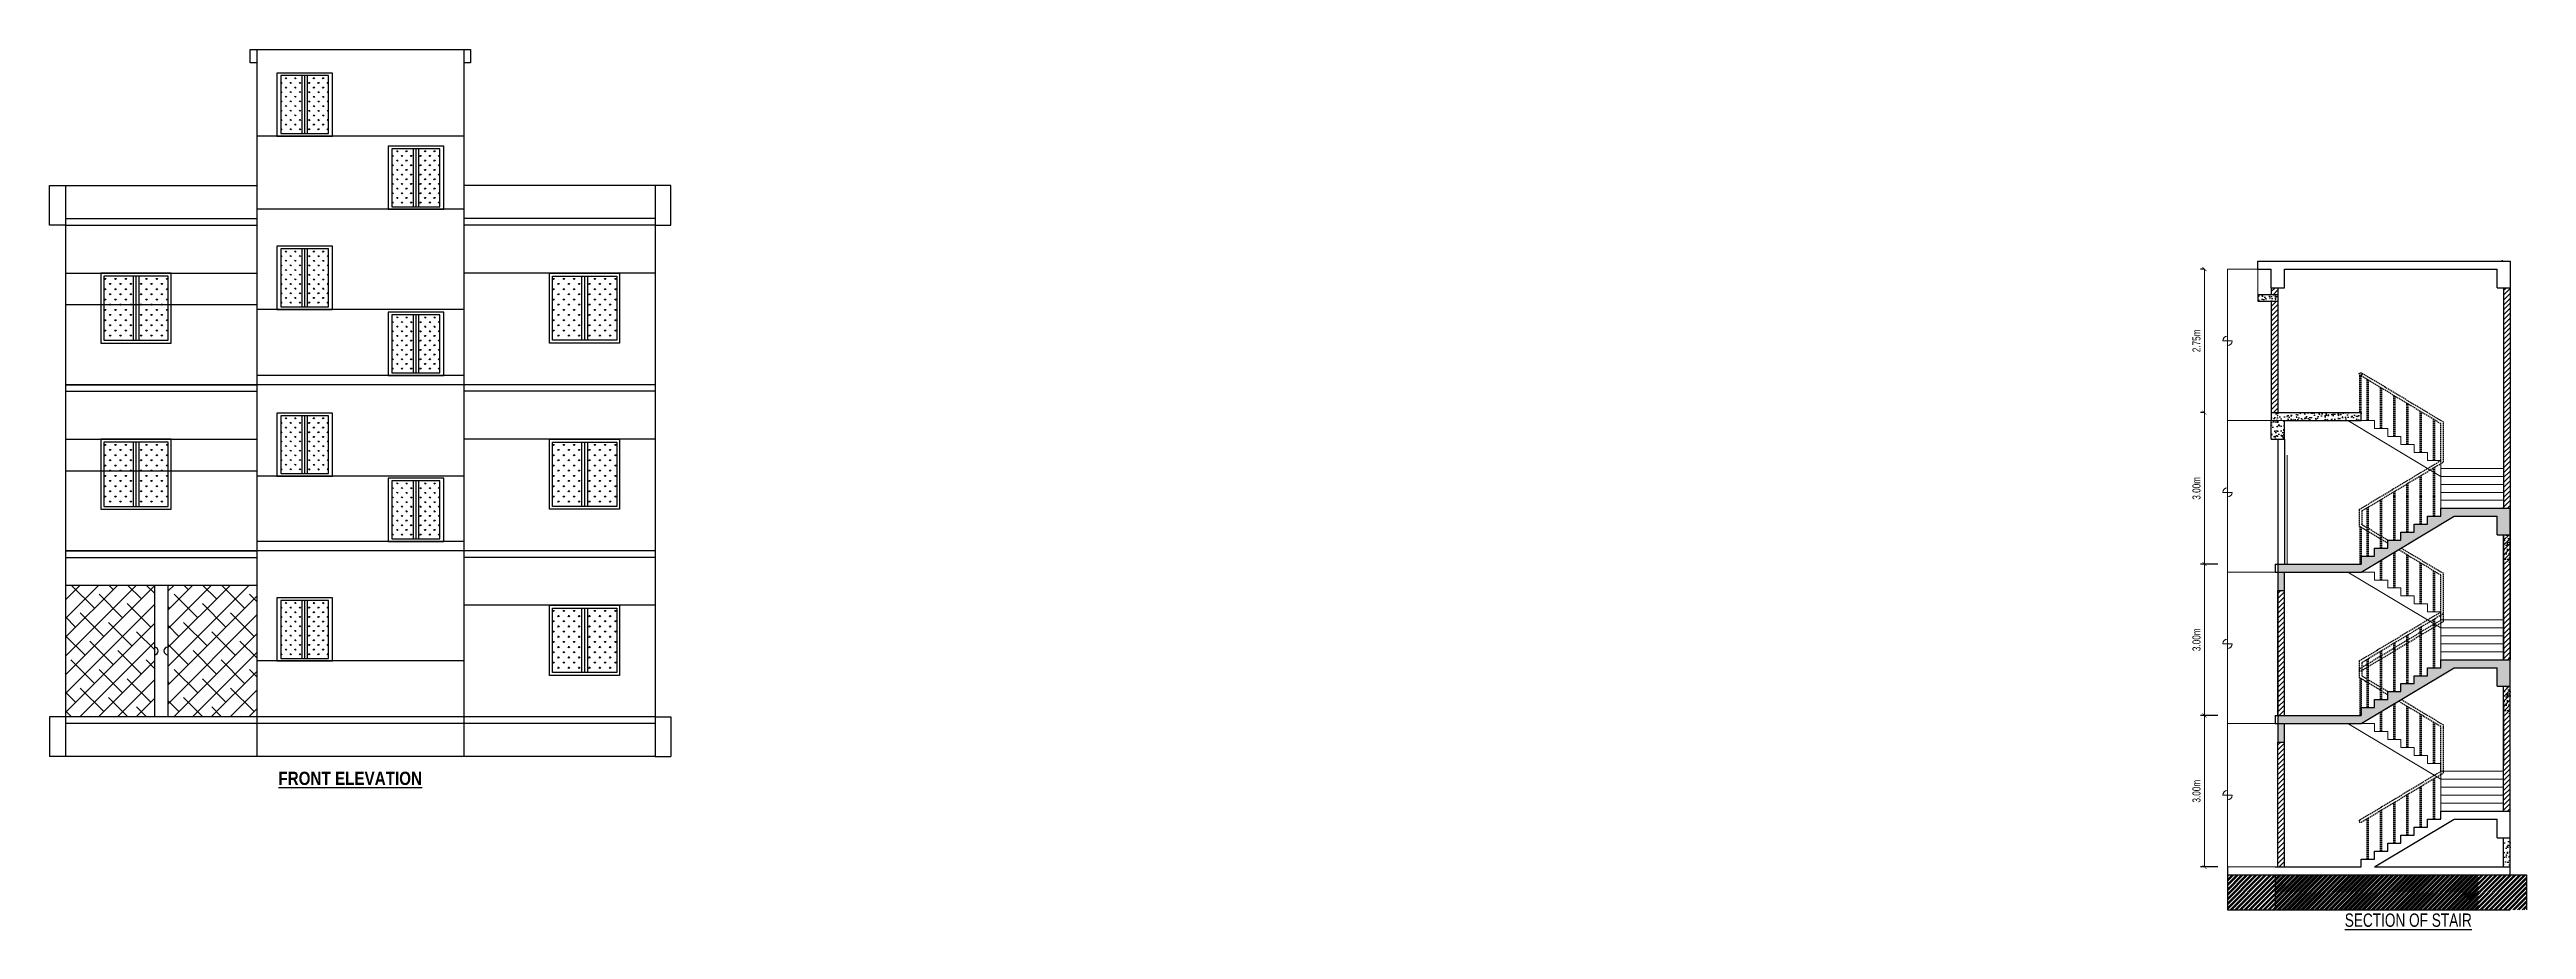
# Model space of a CAD drawing. Header units: inches. Extents: x -4010 to 92088, y -38563 to -1318.
# Drawn here: x 43064 to 44930, y -31277 to -30614 of the extents above; entities that cross this region are included whole.
import ezdxf

# ---------------------------------------------------------------- set-up
doc = ezdxf.new("R2010")
doc.units = ezdxf.units.IN
doc.header["$MEASUREMENT"] = 0
doc.header["$PDMODE"] = 99
doc.linetypes.add('ACAD_ISO04W100', pattern=[30.5, 24, -3, 0.5, -3])
doc.linetypes.add('DASHED2', pattern=[0.375, 0.25, -0.125])
for name, color, linetype, lineweight in [('DIM', 7, 'Continuous', 15), ('GRID', 8, 'ACAD_ISO04W100', 15), ('RAIL', 200, 'Continuous', 13), ('RAILING', 2, 'Continuous', 13), ('win', 96, 'Continuous', 15)]:
    doc.layers.add(name, color=color, linetype=linetype, lineweight=lineweight)
for name, color, linetype in [('Hatch', 3, 'Continuous'), ('Rod', 1, 'Continuous'), ('Stair', 190, 'DASHED2'), ('TEX', 7, 'Continuous'), ('wall', 3, 'Continuous')]:
    doc.layers.add(name, color=color, linetype=linetype)
doc.styles.add('STYLE20', font='swisscl.ttf')
doc.styles.add('SW', font='swisscl.ttf')
doc.dimstyles.new('W-DIM', dxfattribs={"dimtxt": 6, "dimasz": 3, "dimexe": 3, "dimexo": 3, "dimgap": 3, "dimtad": 1, "dimdec": 1, "dimzin": 3, "dimdsep": 46, "dimlunit": 4, "dimtxsty": 'STYLE20', "dimblk": 'ARCHTICK', "dimcen": 6, "dimclrd": 8, "dimclre": 256, "dimclrt": 8, "dimadec": 0, "dimazin": 0, "dimtfac": 0.75, "dimtdec": 1, "dimtix": 1, "dimtmove": 1, "dimatfit": 3, "dimfxl": 10, "dimfxlon": 1, "dimtvp": 1, "dimfrac": 2, "dimtolj": 1, "dimtzin": 3, "dimlwd": -1, "dimarcsym": 0})
pattern_1 = [(90, (43358.0012, -32301.9), (-3.500179, 3.500179), [0.928125, -6.072232]), (45, (43358.001, -32301.9), (-3.500179, 3.500179), [0.928125, -4.021875]), (135, (43358.001, -32301.9), (-3.500179, -3.500179), [0.928125, -4.021875])]
pattern_2 = [(90, (43441.8124, -32211.9), (-3.500179, 3.500179), [0.928125, -6.072232]), (45, (43441.8124, -32211.9), (-3.500179, 3.500179), [0.928125, -4.021875]), (135, (43441.8124, -32211.9), (-3.500179, -3.500179), [0.928125, -4.021875])]
pattern_3 = [(90, (43354.4447, -32449.0694), (3.889087, 3.889087), [1.03125, -6.746925]), (135, (43354.4447, -32449.0694), (3.889087, 3.889087), [1.03125, -4.46875]), (45, (43354.4447, -32449.0694), (3.889087, -3.889087), [1.03125, -4.46875])]
pattern_4 = [(90, (43441.8124, -32086.9), (-3.500179, 3.500179), [0.928125, -6.072232]), (45, (43441.8124, -32086.9), (-3.500179, 3.500179), [0.928125, -4.021875]), (135, (43441.8124, -32086.9), (-3.500179, -3.500179), [0.928125, -4.021875])]
pattern_5 = [(90, (43354.4447, -32324.0694), (3.889087, 3.889087), [1.03125, -6.746925]), (135, (43354.4447, -32324.0694), (3.889087, 3.889087), [1.03125, -4.46875]), (45, (43354.4447, -32324.0694), (3.889087, -3.889087), [1.03125, -4.46875])]
pattern_6 = [(90, (43242.3103, -32324.0694), (-3.889087, 3.889087), [1.03125, -6.746925]), (45, (43242.3103, -32324.0694), (-3.889087, 3.889087), [1.03125, -4.46875]), (135, (43242.3103, -32324.0694), (-3.889087, -3.889087), [1.03125, -4.46875])]
pattern_7 = [(90, (43441.8124, -31961.9), (-3.500179, 3.500179), [0.928125, -6.072232]), (45, (43441.8124, -31961.9), (-3.500179, 3.500179), [0.928125, -4.021875]), (135, (43441.8124, -31961.9), (-3.500179, -3.500179), [0.928125, -4.021875])]
pattern_8 = [(90, (43354.4447, -32199.0694), (3.889087, 3.889087), [1.03125, -6.746925]), (135, (43354.4447, -32199.0694), (3.889087, 3.889087), [1.03125, -4.46875]), (45, (43354.4447, -32199.0694), (3.889087, -3.889087), [1.03125, -4.46875])]
pattern_9 = [(90, (43242.3103, -32199.0694), (-3.889087, 3.889087), [1.03125, -6.746925]), (45, (43242.3103, -32199.0694), (-3.889087, 3.889087), [1.03125, -4.46875]), (135, (43242.3103, -32199.0694), (-3.889087, -3.889087), [1.03125, -4.46875])]
pattern_10 = [(90, (43358.0012, -32162.7883), (-3.500179, 3.500179), [0.928125, -6.072232]), (45, (43358.001, -32162.7883), (-3.500179, 3.500179), [0.928125, -4.021875]), (135, (43358.001, -32162.7883), (-3.500179, -3.500179), [0.928125, -4.021875])]
pattern_11 = [(90, (43358.0012, -32037.2867), (-3.500179, 3.500179), [0.928125, -6.072232]), (45, (43358.001, -32037.2867), (-3.500179, 3.500179), [0.928125, -4.021875]), (135, (43358.001, -32037.2867), (-3.500179, -3.500179), [0.928125, -4.021875])]
pattern_12 = [(90, (43358.0012, -31906.829), (-3.500179, 3.500179), [0.928125, -6.072232]), (45, (43358.001, -31906.829), (-3.500179, 3.500179), [0.928125, -4.021875]), (135, (43358.001, -31906.829), (-3.500179, -3.500179), [0.928125, -4.021875])]
pattern_13 = [(45, (-106283.6007, 50760.2236), (-1.8561553, 1.8561553), [])]
pattern_14 = [(50, (-106283.601, 50760.2236), (7.17260183, -0.62752135), [0.75, -8.25]), (355, (-106283.601, 50760.2236), (-1.38751334, 7.52192134), [0.6, -6.6]), (100.4514, (-106283.003, 50760.171), (5.78509382, 6.89439542), [0.6374019, -7.01142112]), (46.1842, (-106283.601, 50762.224), (10.6724105, -1.65519014), [1.125, -12.375]), (96.6356, (-106282.711, 50762.086), (9.34662706, 9.7411787), [0.9561029, -10.51713]), (351.1842, (-106283.601, 50762.224), (9.34661945, 9.741186), [0.9, -9.9]), (21, (-106282.601, 50761.7236), (5.96907052, -4.0261889), [0.75, -8.25]), (326, (-106282.601, 50761.7236), (2.43315332, 7.25150045), [0.6, -6.6]), (71.4514, (-106282.103, 50761.388), (8.40222629, 3.22530497), [0.6374019, -7.01142112]), (37.5, (-106283.6007, 50760.2236), (0.121598553, 3.32893854), [0, -6.52, 0, -6.7, 0, -6.625]), (7.5, (-106283.6007, 50760.2236), (2.630695374, 3.94411712), [0, -3.82, 0, -6.37, 0, -2.525]), (327.5, (-106285.8307, 50760.2236), (5.33822436, -0.225548717), [0, -2.5, 0, -7.8, 0, -10.35]), (317.5, (-106286.8307, 50760.2236), (5.83186169, 1.00104982), [0, -3.25, 0, -5.18, 0, -7.35])]
pattern_15 = [(45, (-106283.6007, 50646.2236), (-1.8561553, 1.8561553), [])]
pattern_16 = [(50, (-106283.601, 50646.2236), (7.17260183, -0.62752135), [0.75, -8.25]), (355, (-106283.601, 50646.2236), (-1.38751334, 7.52192134), [0.6, -6.6]), (100.4514, (-106283.003, 50646.171), (5.78509382, 6.89439542), [0.6374019, -7.01142112]), (46.1842, (-106283.601, 50648.224), (10.6724105, -1.65519014), [1.125, -12.375]), (96.6356, (-106282.711, 50648.086), (9.34662706, 9.7411787), [0.9561029, -10.51713]), (351.1842, (-106283.601, 50648.224), (9.34661945, 9.741186), [0.9, -9.9]), (21, (-106282.601, 50647.7236), (5.96907052, -4.0261889), [0.75, -8.25]), (326, (-106282.601, 50647.7236), (2.43315332, 7.25150045), [0.6, -6.6]), (71.4514, (-106282.103, 50647.388), (8.40222629, 3.22530497), [0.6374019, -7.01142112]), (37.5, (-106283.6007, 50646.2236), (0.121598553, 3.32893854), [0, -6.52, 0, -6.7, 0, -6.625]), (7.5, (-106283.6007, 50646.2236), (2.630695374, 3.94411712), [0, -3.82, 0, -6.37, 0, -2.525]), (327.5, (-106285.8307, 50646.2236), (5.33822436, -0.225548717), [0, -2.5, 0, -7.8, 0, -10.35]), (317.5, (-106286.8307, 50646.2236), (5.83186169, 1.00104982), [0, -3.25, 0, -5.18, 0, -7.35])]

msp = doc.modelspace()

# ---------------------------------------------------------------- texts
at = {"layer": 'TEX', "char_height": 10, "style": 'SW'}
for s, insert, width, attachment_point in [('{\\fArial Narrow|b1|i0|c0|p34;\\LFRONT ELEVATION}', (43290.787, -31162.971), 264.64327, 5), ('{\\LSECTION OF STAIR }', (44792.862, -31269.719), 321.17184, 4)]:
    msp.add_mtext(s, dxfattribs=dict(at, insert=insert, width=width, attachment_point=attachment_point))

# ---------------------------------------------------------------- blocks, each defined once
blk = doc.blocks.new('_ArchTick')
at = {"layer": 'GRID', "color": 0, "const_width": 0.15}
blk.add_lwpolyline([(-0.5, -0.5), (0.5, 0.5)], dxfattribs=at)
blk = doc.blocks.new('*D1147')
at = {"layer": 'Defpoints', "color": 0, "ltscale": 4}
for p in [(44704.3, -31001.6), (44687.2, -31115.6), (44704.3, -31115.6)]:
    blk.add_point(p, dxfattribs=at)
at = {"layer": 'DIM', "lineweight": -2, "ltscale": 4}
for p, q in [((44697.2, -31001.6), (44684.2, -31001.6)), ((44697.2, -31115.6), (44684.2, -31115.6))]:
    blk.add_line(p, q, dxfattribs=at)
at = {"layer": 'DIM', "color": 8, "ltscale": 4}
blk.add_line((44687.2, -31001.6), (44687.2, -31115.6), dxfattribs=at)
at = {"layer": 'DIM', "color": 8, "ltscale": 4, "xscale": 3, "yscale": 3, "zscale": 3}
for p, rotation in [((44687.2, -31001.6), 90), ((44687.2, -31115.6), 270)]:
    blk.add_blockref('_ArchTick', p, dxfattribs=dict(at, rotation=rotation))
at = {"layer": 'DIM', "color": 8, "ltscale": 4, "insert": (44681.2, -31058.6), "char_height": 6, "attachment_point": 5, "rotation": 90, "style": 'STYLE20'}
blk.add_mtext('\\A1;3.00m', dxfattribs=at)
blk = doc.blocks.new('*D1148')
at = {"layer": 'Defpoints', "color": 0, "ltscale": 4}
for p in [(44704.3, -31001.6), (44687.2, -31115.6), (44704.3, -31115.6)]:
    blk.add_point(p, dxfattribs=at)
at = {"layer": 'DIM', "lineweight": -2, "ltscale": 4}
for p, q in [((44697.2, -31001.6), (44684.2, -31001.6)), ((44697.2, -31115.6), (44684.2, -31115.6))]:
    blk.add_line(p, q, dxfattribs=at)
at = {"layer": 'DIM', "color": 8, "ltscale": 4}
blk.add_line((44687.2, -31001.6), (44687.2, -31115.6), dxfattribs=at)
at = {"layer": 'DIM', "color": 8, "ltscale": 4, "xscale": 3, "yscale": 3, "zscale": 3}
for p, rotation in [((44687.2, -31001.6), 90), ((44687.2, -31115.6), 270)]:
    blk.add_blockref('_ArchTick', p, dxfattribs=dict(at, rotation=rotation))
at = {"layer": 'DIM', "color": 8, "ltscale": 4, "insert": (44681.2, -31058.6), "char_height": 6, "attachment_point": 5, "rotation": 90, "style": 'STYLE20'}
blk.add_mtext('\\A1;3.00m', dxfattribs=at)
blk = doc.blocks.new('*D1149')
at = {"layer": 'Defpoints', "color": 0, "ltscale": 4}
for p in [(44689.3, -30779.6), (44687.2, -30887.6), (44689.3, -30887.6)]:
    blk.add_point(p, dxfattribs=at)
at = {"layer": 'DIM', "lineweight": -2, "ltscale": 4}
for p, q in [((44687.2, -30779.6), (44684.2, -30779.6)), ((44687.2, -30887.6), (44684.2, -30887.6))]:
    blk.add_line(p, q, dxfattribs=at)
at = {"layer": 'DIM', "color": 8, "ltscale": 4}
blk.add_line((44687.2, -30779.6), (44687.2, -30887.6), dxfattribs=at)
at = {"layer": 'DIM', "color": 8, "ltscale": 4, "xscale": 3, "yscale": 3, "zscale": 3}
for p, rotation in [((44687.2, -30779.6), 90), ((44687.2, -30887.6), 270)]:
    blk.add_blockref('_ArchTick', p, dxfattribs=dict(at, rotation=rotation))
at = {"layer": 'DIM', "color": 8, "ltscale": 4, "insert": (44681.2, -30833.6), "char_height": 6, "attachment_point": 5, "rotation": 90, "style": 'STYLE20'}
blk.add_mtext('\\A1;2.75m', dxfattribs=at)
blk = doc.blocks.new('*D1150')
at = {"layer": 'Defpoints', "color": 0, "ltscale": 4}
for p in [(44689.3, -30887.6), (44687.2, -31001.6), (44704.3, -31001.6)]:
    blk.add_point(p, dxfattribs=at)
at = {"layer": 'DIM', "lineweight": -2, "ltscale": 4}
for p, q in [((44687.2, -30887.6), (44684.2, -30887.6)), ((44697.2, -31001.6), (44684.2, -31001.6))]:
    blk.add_line(p, q, dxfattribs=at)
at = {"layer": 'DIM', "color": 8, "ltscale": 4}
blk.add_line((44687.2, -30887.6), (44687.2, -31001.6), dxfattribs=at)
at = {"layer": 'DIM', "color": 8, "ltscale": 4, "xscale": 3, "yscale": 3, "zscale": 3}
for p, rotation in [((44687.2, -30887.6), 90), ((44687.2, -31001.6), 270)]:
    blk.add_blockref('_ArchTick', p, dxfattribs=dict(at, rotation=rotation))
at = {"layer": 'DIM', "color": 8, "ltscale": 4, "insert": (44681.2, -30944.6), "char_height": 6, "attachment_point": 5, "rotation": 90, "style": 'STYLE20'}
blk.add_mtext('\\A1;3.00m', dxfattribs=at)
blk = doc.blocks.new('*D1151')
at = {"layer": 'Defpoints', "color": 0, "ltscale": 4}
for p in [(44689.3, -31115.6), (44687.2, -31229.6), (44704.3, -31229.6)]:
    blk.add_point(p, dxfattribs=at)
at = {"layer": 'DIM', "lineweight": -2, "ltscale": 4}
for p, q in [((44687.2, -31115.6), (44684.2, -31115.6)), ((44697.2, -31229.6), (44684.2, -31229.6))]:
    blk.add_line(p, q, dxfattribs=at)
at = {"layer": 'DIM', "color": 8, "ltscale": 4}
blk.add_line((44687.2, -31115.6), (44687.2, -31229.6), dxfattribs=at)
at = {"layer": 'DIM', "color": 8, "ltscale": 4, "xscale": 3, "yscale": 3, "zscale": 3}
for p, rotation in [((44687.2, -31115.6), 90), ((44687.2, -31229.6), 270)]:
    blk.add_blockref('_ArchTick', p, dxfattribs=dict(at, rotation=rotation))
at = {"layer": 'DIM', "color": 8, "ltscale": 4, "insert": (44681.2, -31172.6), "char_height": 6, "attachment_point": 5, "rotation": 90, "style": 'STYLE20'}
blk.add_mtext('\\A1;3.00m', dxfattribs=at)

# ---------------------------------------------------------------- dimensions: what is measured, and where the dimension line sits
at = {"layer": 'DIM', "ltscale": 4}
for base, p1, p2, text, picture, middle in [((44687.248, -30887.63), (44689.267, -30779.63), (44689.267, -30887.63), '2.75m', '*D1149', (44681.175, -30833.63)), ((44687.248, -31001.63), (44689.267, -30887.63), (44704.267, -31001.63), '3.00m', '*D1150', (44681.171, -30944.63)), ((44687.248, -31115.63), (44704.267, -31001.63), (44704.267, -31115.63), '3.00m', '*D1147', (44681.171, -31058.63)), ((44687.248, -31115.63), (44704.267, -31001.63), (44704.267, -31115.63), '3.00m', '*D1148', (44681.171, -31058.63)), ((44687.248, -31229.63), (44689.267, -31115.63), (44704.267, -31229.63), '3.00m', '*D1151', (44681.171, -31172.63))]:
    dim = msp.add_linear_dim(base=base, p1=p1, p2=p2, angle=90, text=text, dimstyle='W-DIM', dxfattribs=at)
    dim.commit()
    dim.dimension.update_dxf_attribs({"geometry": picture, "text_midpoint": middle})

# ---------------------------------------------------------------- hatches: boundary and pattern name
at = {"layer": 'Hatch', "ltscale": 4}
h = msp.add_hatch(dxfattribs=at)
h.set_pattern_fill('ANSI31', color=256, scale=21, style=0)
h.set_pattern_definition([(45, (-106283.6007, 50532.2236), (-1.8561553, 1.8561553), [])])
h.paths.add_polyline_path([(44742.502, -30803.63), (44737.502, -30803.63), (44737.502, -30887.63), (44742.502, -30887.63)])
h.paths.add_polyline_path([(44742.502, -30793.63), (44737.502, -30793.63), (44737.502, -30798.63), (44742.502, -30798.63)])
h = msp.add_hatch(dxfattribs=at)
h.set_pattern_fill('ANSI31', color=256, scale=21, style=0)
h.set_pattern_definition([(45, (-106283.6007, 50874.2236), (-1.8561553, 1.8561553), [])])
h.paths.add_polyline_path([(44917.502, -30793.63), (44912.502, -30793.63), (44912.502, -30881.63), (44912.502, -30923.63), (44912.502, -30959.63), (44917.502, -30959.63)])
h = msp.add_hatch(dxfattribs=at)
h.set_pattern_fill('AR-CONC', color=256, style=0)
h.set_pattern_definition([(50, (-106283.601, 50532.2236), (7.17260183, -0.62752135), [0.75, -8.25]), (355, (-106283.601, 50532.2236), (-1.38751334, 7.52192134), [0.6, -6.6]), (100.4514, (-106283.003, 50532.171), (5.78509382, 6.89439542), [0.6374019, -7.01142112]), (46.1842, (-106283.601, 50534.224), (10.6724105, -1.65519014), [1.125, -12.375]), (96.6356, (-106282.711, 50534.086), (9.34662706, 9.7411787), [0.9561029, -10.51713]), (351.1842, (-106283.601, 50534.224), (9.34661945, 9.741186), [0.9, -9.9]), (21, (-106282.601, 50533.7236), (5.96907052, -4.0261889), [0.75, -8.25]), (326, (-106282.601, 50533.7236), (2.43315332, 7.25150045), [0.6, -6.6]), (71.4514, (-106282.103, 50533.388), (8.40222629, 3.22530497), [0.6374019, -7.01142112]), (37.5, (-106283.6007, 50532.2236), (0.121598553, 3.32893854), [0, -6.52, 0, -6.7, 0, -6.625]), (7.5, (-106283.6007, 50532.2236), (2.630695374, 3.94411712), [0, -3.82, 0, -6.37, 0, -2.525]), (327.5, (-106285.8307, 50532.2236), (5.33822436, -0.225548717), [0, -2.5, 0, -7.8, 0, -10.35]), (317.5, (-106286.8307, 50532.2236), (5.83186169, 1.00104982), [0, -3.25, 0, -5.18, 0, -7.35])])
h.paths.add_polyline_path([(44742.502, -30798.63), (44727.502, -30798.63), (44727.502, -30803.63), (44742.502, -30803.63)])
h = msp.add_hatch(dxfattribs=at)
h.set_pattern_fill('AR-CONC', color=256, style=0)
h.set_pattern_definition([(50, (-106283.601, 50874.2236), (7.17260183, -0.62752135), [0.75, -8.25]), (355, (-106283.601, 50874.2236), (-1.38751334, 7.52192134), [0.6, -6.6]), (100.4514, (-106283.003, 50874.171), (5.78509382, 6.89439542), [0.6374019, -7.01142112]), (46.1842, (-106283.601, 50876.224), (10.6724105, -1.65519014), [1.125, -12.375]), (96.6356, (-106282.711, 50876.086), (9.34662706, 9.7411787), [0.9561029, -10.51713]), (351.1842, (-106283.601, 50876.224), (9.34661945, 9.741186), [0.9, -9.9]), (21, (-106282.601, 50875.7236), (5.96907052, -4.0261889), [0.75, -8.25]), (326, (-106282.601, 50875.7236), (2.43315332, 7.25150045), [0.6, -6.6]), (71.4514, (-106282.103, 50875.388), (8.40222629, 3.22530497), [0.6374019, -7.01142112]), (37.5, (-106283.6007, 50874.2236), (0.121598553, 3.32893854), [0, -6.52, 0, -6.7, 0, -6.625]), (7.5, (-106283.6007, 50874.2236), (2.630695374, 3.94411712), [0, -3.82, 0, -6.37, 0, -2.525]), (327.5, (-106285.8307, 50874.2236), (5.33822436, -0.225548717), [0, -2.5, 0, -7.8, 0, -10.35]), (317.5, (-106286.8307, 50874.2236), (5.83186169, 1.00104982), [0, -3.25, 0, -5.18, 0, -7.35])])
h.paths.add_polyline_path([(44737.502, -30887.63), (44737.502, -30907.63), (44747.502, -30907.63), (44747.502, -30893.63), (44805.182, -30893.63), (44805.182, -30887.63)])
h = msp.add_hatch(dxfattribs=at)
h.set_pattern_fill('AR-CONC', color=256, style=0)
h.set_pattern_definition(pattern_14)
h.paths.add_polyline_path([(44742.502, -31001.63), (44742.502, -31021.63), (44747.502, -31021.63), (44747.502, -31007.63), (44805.182, -31007.63), (44875.182, -30965.63), (44907.502, -30965.63), (44907.502, -30979.63), (44917.502, -30979.63), (44917.502, -30959.63), (44865.182, -30959.63), (44865.182, -30965.63), (44855.182, -30965.63), (44855.182, -30971.63), (44845.182, -30971.63), (44845.182, -30977.63), (44835.182, -30977.63), (44835.182, -30983.63), (44825.182, -30983.63), (44825.182, -30989.63), (44815.182, -30989.63), (44815.182, -30995.63), (44805.182, -30995.63), (44805.182, -31001.63)])
h = msp.add_hatch(dxfattribs=at)
h.set_pattern_fill('AR-CONC', color=256, style=0)
h.set_pattern_definition([(50, (-106283.601, 50760.2236), (7.17260183, -0.62752135), [0.75, -8.25]), (355, (-106283.601, 50760.2236), (-1.38751334, 7.52192134), [0.6, -6.6]), (100.4514, (-106283.003, 50760.171), (5.78509382, 6.89439542), [0.6374019, -7.01142112]), (46.1842, (-106283.601, 50762.224), (10.6724105, -1.65519014), [1.125, -12.375]), (96.6356, (-106282.711, 50762.086), (9.34662706, 9.7411787), [0.9561029, -10.51713]), (351.1842, (-106283.601, 50762.224), (9.34661945, 9.741186), [0.9, -9.9]), (21, (-106282.601, 50761.7236), (5.96907052, -4.0261889), [0.75, -8.25]), (326, (-106282.601, 50761.7236), (2.43315332, 7.25150045), [0.6, -6.6]), (71.4514, (-106282.103, 50761.388), (8.40222629, 3.22530497), [0.6374019, -7.01142112]), (37.5, (-106283.6007, 50760.2236), (0.121598553, 3.32893854), [0, -6.52, 0, -6.7, 0, -6.625]), (7.5, (-106283.6007, 50760.2236), (2.630695374, 3.94411712), [0, -3.82, 0, -6.37, 0, -2.525]), (327.5, (-106285.8307, 50760.2236), (5.33822436, -0.225548717), [0, -2.5, 0, -7.8, 0, -10.35]), (317.5, (-106286.8307, 50760.2236), (5.83186169, 1.00104982), [0, -3.25, 0, -5.18, 0, -7.35])])
h.paths.add_polyline_path([(44742.502, -31001.63), (44742.502, -31021.63), (44747.502, -31021.63), (44747.502, -31007.63), (44805.182, -31007.63), (44875.182, -30965.63), (44907.502, -30965.63), (44907.502, -30979.63), (44917.502, -30979.63), (44917.502, -30959.63), (44865.182, -30959.63), (44865.182, -30965.63), (44855.182, -30965.63), (44855.182, -30971.63), (44845.182, -30971.63), (44845.182, -30977.63), (44835.182, -30977.63), (44835.182, -30983.63), (44825.182, -30983.63), (44825.182, -30989.63), (44815.182, -30989.63), (44815.182, -30995.63), (44805.182, -30995.63), (44805.182, -31001.63)])
h = msp.add_hatch(dxfattribs=at)
h.set_pattern_fill('AR-CONC', color=256, style=0)
h.set_pattern_definition([(50, (-106283.601, 50874.2236), (7.17260183, -0.62752135), [0.75, -8.25]), (355, (-106283.601, 50874.2236), (-1.38751334, 7.52192134), [0.6, -6.6]), (100.4514, (-106283.003, 50874.171), (5.78509382, 6.89439542), [0.6374019, -7.01142112]), (46.1842, (-106283.601, 50876.224), (10.6724105, -1.65519014), [1.125, -12.375]), (96.6356, (-106282.711, 50876.086), (9.34662706, 9.7411787), [0.9561029, -10.51713]), (351.1842, (-106283.601, 50876.224), (9.34661945, 9.741186), [0.9, -9.9]), (21, (-106282.601, 50875.7236), (5.96907052, -4.0261889), [0.75, -8.25]), (326, (-106282.601, 50875.7236), (2.43315332, 7.25150045), [0.6, -6.6]), (71.4514, (-106282.103, 50875.388), (8.40222629, 3.22530497), [0.6374019, -7.01142112]), (37.5, (-106283.6007, 50874.2236), (0.121598553, 3.32893854), [0, -6.52, 0, -6.7, 0, -6.625]), (7.5, (-106283.6007, 50874.2236), (2.630695374, 3.94411712), [0, -3.82, 0, -6.37, 0, -2.525]), (327.5, (-106285.8307, 50874.2236), (5.33822436, -0.225548717), [0, -2.5, 0, -7.8, 0, -10.35]), (317.5, (-106286.8307, 50874.2236), (5.83186169, 1.00104982), [0, -3.25, 0, -5.18, 0, -7.35])])
h.paths.add_polyline_path([(44917.502, -30979.63), (44912.502, -30979.63), (44912.502, -31001.63), (44917.502, -31001.63)])
h = msp.add_hatch(dxfattribs=at)
h.set_pattern_fill('ANSI31', color=256, scale=21, style=0)
h.set_pattern_definition(pattern_13)
h.paths.add_polyline_path([(44917.502, -30979.63), (44912.502, -30979.63), (44912.502, -30995.63), (44912.502, -31037.63), (44912.502, -31073.63), (44917.502, -31073.63)])
h = msp.add_hatch(dxfattribs=at)
h.set_pattern_fill('ANSI31', color=256, scale=21, style=0)
h.set_pattern_definition(pattern_13)
h.paths.add_polyline_path([(44917.502, -30979.63), (44912.502, -30979.63), (44912.502, -30995.63), (44912.502, -31037.63), (44912.502, -31073.63), (44917.502, -31073.63)])
h = msp.add_hatch(dxfattribs=at)
h.set_pattern_fill('ANSI31', color=256, scale=21, style=0)
h.set_pattern_definition(pattern_13)
h.paths.add_polyline_path([(44747.502, -31021.63), (44742.502, -31021.63), (44742.502, -31115.63), (44747.502, -31115.63)])
h = msp.add_hatch(dxfattribs=at)
h.set_pattern_fill('AR-CONC', color=256, style=0)
h.set_pattern_definition(pattern_16)
h.paths.add_polyline_path([(44742.502, -31115.63), (44742.502, -31135.63), (44747.502, -31135.63), (44747.502, -31121.63), (44805.182, -31121.63), (44875.182, -31079.63), (44907.502, -31079.63), (44907.502, -31093.63), (44917.502, -31093.63), (44917.502, -31073.63), (44865.182, -31073.63), (44865.182, -31079.63), (44855.182, -31079.63), (44855.182, -31085.63), (44845.182, -31085.63), (44845.182, -31091.63), (44835.182, -31091.63), (44835.182, -31097.63), (44825.182, -31097.63), (44825.182, -31103.63), (44815.182, -31103.63), (44815.182, -31109.63), (44805.182, -31109.63), (44805.182, -31115.63)])
h = msp.add_hatch(dxfattribs=at)
h.set_pattern_fill('AR-CONC', color=256, style=0)
h.set_pattern_definition(pattern_14)
h.paths.add_polyline_path([(44917.502, -31093.63), (44912.502, -31093.63), (44912.502, -31115.63), (44917.502, -31115.63)])
h = msp.add_hatch(dxfattribs=at)
h.set_pattern_fill('ANSI31', color=256, scale=21, style=0)
h.set_pattern_definition(pattern_15)
h.paths.add_polyline_path([(44917.502, -31093.63), (44912.502, -31093.63), (44912.502, -31109.63), (44912.502, -31151.63), (44912.502, -31187.63), (44917.502, -31187.63)])
h = msp.add_hatch(dxfattribs=at)
h.set_pattern_fill('ANSI31', color=256, scale=21, style=0)
h.set_pattern_definition(pattern_15)
h.paths.add_polyline_path([(44747.502, -31135.63), (44742.502, -31135.63), (44742.502, -31229.63), (44747.502, -31229.63)])
h = msp.add_hatch(dxfattribs=at)
h.set_pattern_fill('AR-CONC', color=256, style=0)
h.set_pattern_definition(pattern_16)
h.paths.add_polyline_path([(44917.502, -31207.63), (44912.502, -31207.63), (44912.502, -31229.63), (44917.502, -31229.63)])
h = msp.add_hatch(dxfattribs=at)
h.set_pattern_fill('STEEL', color=256, scale=20, style=0)
h.set_pattern_definition([(45, (-107359.2382, 50673.9662), (-1.767766953, 1.767766953), []), (45, (-107359.2382, 50675.2162), (-1.767766953, 1.767766953), [])])
h.paths.add_polyline_path([(44704.502, -31261.828), (44893.677, -31261.828), (44893.677, -31235.63), (44881.502, -31235.63), (44704.502, -31235.63)])
h = msp.add_hatch(dxfattribs=at)
h.set_pattern_fill('STEEL', color=256, scale=20, style=0)
h.set_pattern_definition([(45, (-107323.2382, 50673.9662), (-1.767766953, 1.767766953), []), (45, (-107323.2382, 50675.2162), (-1.767766953, 1.767766953), [])])
h.paths.add_polyline_path([(44740.502, -31261.828), (44929.677, -31261.828), (44929.677, -31235.63), (44917.502, -31235.63), (44740.502, -31235.63)])
at = {"layer": 'Rod'}
h = msp.add_hatch(dxfattribs=at)
h.set_pattern_fill('ANSI38', color=256, scale=80, style=0)
h.paths.add_polyline_path([(43220.417, -31017.389), (43153.397, -31017.389), (43153.397, -31116.574), (43220.417, -31116.574)])
h.paths.add_polyline_path([(43143.397, -31017.389), (43076.377, -31017.389), (43076.377, -31116.574), (43143.397, -31116.574)])
at = {"layer": 'TEX'}
h = msp.add_hatch(dxfattribs=at)
h.set_pattern_fill('GRASS', color=256, scale=4.95, style=0)
h.set_pattern_definition(pattern_12)
h.paths.add_polyline_path([(43254.476, -30633.964), (43238.456, -30633.964), (43238.456, -30677.524), (43254.476, -30677.524)])
h = msp.add_hatch(dxfattribs=at)
h.set_pattern_fill('GRASS', color=256, scale=4.95, style=0)
h.set_pattern_definition(pattern_12)
h.paths.add_polyline_path([(43274.456, -30633.964), (43258.436, -30633.964), (43258.436, -30677.524), (43274.456, -30677.524)])
h = msp.add_hatch(dxfattribs=at)
h.set_pattern_fill('GRASS', color=256, scale=4.95, style=0)
h.set_pattern_definition(pattern_7)
h.paths.add_polyline_path([(43338.288, -30689.034), (43322.268, -30689.034), (43322.268, -30732.594), (43338.288, -30732.594)])
h = msp.add_hatch(dxfattribs=at)
h.set_pattern_fill('GRASS', color=256, scale=4.95, style=0)
h.set_pattern_definition(pattern_7)
h.paths.add_polyline_path([(43358.268, -30689.034), (43342.248, -30689.034), (43342.248, -30732.594), (43358.268, -30732.594)])
h = msp.add_hatch(dxfattribs=at)
h.set_pattern_fill('GRASS', color=256, scale=4.95, style=0)
h.set_pattern_definition(pattern_11)
h.paths.add_polyline_path([(43254.476, -30764.421), (43238.456, -30764.421), (43238.456, -30807.981), (43254.476, -30807.981)])
h = msp.add_hatch(dxfattribs=at)
h.set_pattern_fill('GRASS', color=256, scale=4.95, style=0)
h.set_pattern_definition(pattern_11)
h.paths.add_polyline_path([(43274.456, -30764.421), (43258.436, -30764.421), (43258.436, -30807.981), (43274.456, -30807.981)])
h = msp.add_hatch(dxfattribs=at)
h.set_pattern_fill('GRASS', color=256, scale=5.5, style=0)
h.set_pattern_definition(pattern_9)
h.paths.add_polyline_path([(43127.283, -30784.774), (43105.283, -30784.774), (43105.283, -30833.174), (43127.283, -30833.174)])
h = msp.add_hatch(dxfattribs=at)
h.set_pattern_fill('GRASS', color=256, scale=5.5, style=0)
h.set_pattern_definition(pattern_9)
h.paths.add_polyline_path([(43153.683, -30784.774), (43131.683, -30784.774), (43131.683, -30833.174), (43153.683, -30833.174)])
h = msp.add_hatch(dxfattribs=at)
h.set_pattern_fill('GRASS', color=256, scale=5.5, style=0)
h.set_pattern_definition(pattern_8)
h.paths.add_polyline_path([(43443.072, -30833.174), (43465.072, -30833.174), (43465.072, -30784.774), (43443.072, -30784.774)])
h = msp.add_hatch(dxfattribs=at)
h.set_pattern_fill('GRASS', color=256, scale=5.5, style=0)
h.set_pattern_definition(pattern_8)
h.paths.add_polyline_path([(43469.472, -30833.174), (43491.472, -30833.174), (43491.472, -30784.774), (43469.472, -30784.774)])
h = msp.add_hatch(dxfattribs=at)
h.set_pattern_fill('GRASS', color=256, scale=4.95, style=0)
h.set_pattern_definition(pattern_4)
h.paths.add_polyline_path([(43338.288, -30814.034), (43322.268, -30814.034), (43322.268, -30857.594), (43338.288, -30857.594)])
h = msp.add_hatch(dxfattribs=at)
h.set_pattern_fill('GRASS', color=256, scale=4.95, style=0)
h.set_pattern_definition(pattern_4)
h.paths.add_polyline_path([(43358.268, -30814.034), (43342.248, -30814.034), (43342.248, -30857.594), (43358.268, -30857.594)])
h = msp.add_hatch(dxfattribs=at)
h.set_pattern_fill('GRASS', color=256, scale=4.95, style=0)
h.set_pattern_definition(pattern_10)
h.paths.add_polyline_path([(43254.476, -30889.923), (43238.456, -30889.923), (43238.456, -30933.483), (43254.476, -30933.483)])
h = msp.add_hatch(dxfattribs=at)
h.set_pattern_fill('GRASS', color=256, scale=4.95, style=0)
h.set_pattern_definition(pattern_10)
h.paths.add_polyline_path([(43274.456, -30889.923), (43258.436, -30889.923), (43258.436, -30933.483), (43274.456, -30933.483)])
h = msp.add_hatch(dxfattribs=at)
h.set_pattern_fill('GRASS', color=256, scale=5.5, style=0)
h.set_pattern_definition(pattern_6)
h.paths.add_polyline_path([(43127.283, -30909.774), (43105.283, -30909.774), (43105.283, -30958.174), (43127.283, -30958.174)])
h = msp.add_hatch(dxfattribs=at)
h.set_pattern_fill('GRASS', color=256, scale=5.5, style=0)
h.set_pattern_definition(pattern_6)
h.paths.add_polyline_path([(43153.683, -30909.774), (43131.683, -30909.774), (43131.683, -30958.174), (43153.683, -30958.174)])
h = msp.add_hatch(dxfattribs=at)
h.set_pattern_fill('GRASS', color=256, scale=5.5, style=0)
h.set_pattern_definition(pattern_5)
h.paths.add_polyline_path([(43443.072, -30958.174), (43465.072, -30958.174), (43465.072, -30909.774), (43443.072, -30909.774)])
h = msp.add_hatch(dxfattribs=at)
h.set_pattern_fill('GRASS', color=256, scale=5.5, style=0)
h.set_pattern_definition(pattern_5)
h.paths.add_polyline_path([(43469.472, -30958.174), (43491.472, -30958.174), (43491.472, -30909.774), (43469.472, -30909.774)])
h = msp.add_hatch(dxfattribs=at)
h.set_pattern_fill('GRASS', color=256, scale=4.95, style=0)
h.set_pattern_definition(pattern_2)
h.paths.add_polyline_path([(43338.288, -30939.034), (43322.268, -30939.034), (43322.268, -30982.594), (43338.288, -30982.594)])
h = msp.add_hatch(dxfattribs=at)
h.set_pattern_fill('GRASS', color=256, scale=4.95, style=0)
h.set_pattern_definition(pattern_2)
h.paths.add_polyline_path([(43358.268, -30939.034), (43342.248, -30939.034), (43342.248, -30982.594), (43358.268, -30982.594)])
h = msp.add_hatch(dxfattribs=at)
h.set_pattern_fill('GRASS', color=256, scale=4.95, style=0)
h.set_pattern_definition(pattern_1)
h.paths.add_polyline_path([(43254.476, -31029.034), (43238.456, -31029.034), (43238.456, -31072.594), (43254.476, -31072.594)])
h = msp.add_hatch(dxfattribs=at)
h.set_pattern_fill('GRASS', color=256, scale=4.95, style=0)
h.set_pattern_definition(pattern_1)
h.paths.add_polyline_path([(43274.456, -31029.034), (43258.436, -31029.034), (43258.436, -31072.594), (43274.456, -31072.594)])
h = msp.add_hatch(dxfattribs=at)
h.set_pattern_fill('GRASS', color=256, scale=5.5, style=0)
h.set_pattern_definition(pattern_3)
h.paths.add_polyline_path([(43443.072, -31083.174), (43465.072, -31083.174), (43465.072, -31034.774), (43443.072, -31034.774)])
h = msp.add_hatch(dxfattribs=at)
h.set_pattern_fill('GRASS', color=256, scale=5.5, style=0)
h.set_pattern_definition(pattern_3)
h.paths.add_polyline_path([(43469.472, -31083.174), (43491.472, -31083.174), (43491.472, -31034.774), (43469.472, -31034.774)])

# ---------------------------------------------------------------- linework, layer by layer
at = {"layer": 'RAIL'}
for p, q in [((43238.456, -30633.964), (43238.456, -30677.524)), ((43274.456, -30677.524), (43274.456, -30633.964)), ((43322.268, -30689.034), (43322.268, -30732.594)), ((43358.268, -30732.594), (43358.268, -30689.034)), ((43238.456, -30764.421), (43238.456, -30807.981)), ((43274.456, -30807.981), (43274.456, -30764.421)), ((43322.268, -30814.034), (43322.268, -30857.594)), ((43358.268, -30857.594), (43358.268, -30814.034)), ((43238.456, -30889.923), (43238.456, -30933.483)), ((43274.456, -30933.483), (43274.456, -30889.923)), ((43322.268, -30939.034), (43322.268, -30982.594)), ((43358.268, -30982.594), (43358.268, -30939.034)), ((43238.456, -31029.034), (43238.456, -31072.594)), ((43274.456, -31072.594), (43274.456, -31029.034))]:
    msp.add_line(p, q, dxfattribs=at)
at = {"layer": 'RAILING'}
for p, q in [((44704.502, -31007.63), (44704.502, -30779.63)), ((44727.502, -30779.63), (44704.502, -30779.63)), ((44704.502, -30833.63), (44701.03, -30833.63)), ((44707.975, -30833.63), (44704.502, -30833.63)), ((44747.502, -30893.63), (44704.502, -30893.63)), ((44704.502, -30951.102), (44704.502, -30944.157)), ((44704.502, -30947.63), (44701.03, -30947.63)), ((44704.502, -30947.63), (44701.03, -30947.63)), ((44707.975, -30947.63), (44704.502, -30947.63)), ((44707.975, -30947.63), (44704.502, -30947.63)), ((44740.502, -31007.63), (44704.502, -31007.63)), ((44747.502, -31007.63), (44704.502, -31007.63)), ((44747.502, -31007.63), (44704.502, -31007.63)), ((44747.502, -31007.63), (44704.502, -31007.63)), ((44704.502, -31235.63), (44704.502, -31007.63)), ((44704.502, -31061.63), (44701.03, -31061.63)), ((44707.975, -31061.63), (44704.502, -31061.63)), ((44740.502, -31121.63), (44704.502, -31121.63)), ((44747.502, -31121.63), (44704.502, -31121.63)), ((44704.502, -31175.63), (44701.03, -31175.63)), ((44704.502, -31229.63), (44704.502, -31175.63)), ((44707.975, -31175.63), (44704.502, -31175.63)), ((44740.502, -31229.63), (44704.502, -31229.63)), ((44740.502, -31235.63), (44704.502, -31235.63)), ((44747.502, -31235.63), (44704.502, -31235.63)), ((44747.502, -31235.63), (44704.502, -31235.63)), ((44747.502, -31235.63), (44704.502, -31235.63))]:
    msp.add_line(p, q, dxfattribs=at)
for centre, start, end in [((44704.502, -30833.63), 90, 180), ((44704.502, -30833.63), 270, 0), ((44704.502, -30947.63), 90, 180), ((44704.502, -30947.63), 90, 180), ((44704.502, -30947.63), 270, 0), ((44704.502, -30947.63), 270, 0), ((44704.502, -31061.63), 90, 180), ((44704.502, -31061.63), 270, 0), ((44704.502, -31175.63), 90, 180), ((44704.502, -31175.63), 270, 0)]:
    msp.add_arc(centre, 3.473, start, end, dxfattribs=at)
at = {"layer": 'Rod'}
for p, q in [((43215.417, -30624.321), (43215.417, -30614.321)), ((43215.417, -30614.321), (43381.337, -30614.321)), ((43220.417, -30624.321), (43215.417, -30624.321)), ((43220.417, -30614.321), (43220.417, -31146.574)), ((43376.337, -30614.321), (43376.337, -31146.574)), ((43376.337, -30614.321), (43381.337, -30614.321)), ((43381.337, -30624.321), (43376.337, -30624.321)), ((43381.337, -30614.321), (43381.337, -30624.321)), ((43376.337, -30679.504), (43220.417, -30679.504)), ((43064.377, -30746.574), (43064.377, -30716.574)), ((43064.377, -30716.574), (43220.417, -30716.574)), ((43076.377, -30716.574), (43076.377, -31146.574)), ((43532.377, -30716.574), (43376.337, -30716.574)), ((43520.377, -30716.574), (43520.377, -31146.574)), ((43520.377, -30716.574), (43520.377, -31146.574)), ((43532.377, -30746.574), (43532.377, -30716.574)), ((43376.337, -30734.574), (43220.417, -30734.574)), ((43076.377, -30746.574), (43064.377, -30746.574)), ((43076.377, -30741.574), (43220.417, -30741.574)), ((43076.377, -30746.574), (43220.417, -30746.574)), ((43520.377, -30741.574), (43376.337, -30741.574)), ((43520.377, -30746.574), (43376.337, -30746.574)), ((43520.377, -30746.574), (43532.377, -30746.574)), ((43076.377, -30782.574), (43220.417, -30782.574)), ((43520.377, -30782.574), (43376.337, -30782.574)), ((43220.417, -30806.574), (43076.377, -30806.574)), ((43376.337, -30809.961), (43220.417, -30809.961)), ((43076.377, -30866.574), (43220.417, -30866.574)), ((43520.377, -30866.574), (43076.377, -30866.574)), ((43376.337, -30859.574), (43220.417, -30859.574)), ((43520.377, -30866.574), (43376.337, -30866.574)), ((43076.377, -30871.574), (43220.417, -30871.574)), ((43520.377, -30871.574), (43376.337, -30871.574)), ((43076.377, -30907.574), (43220.417, -30907.574)), ((43520.377, -30907.574), (43376.337, -30907.574)), ((43220.417, -30931.574), (43076.377, -30931.574)), ((43376.337, -30935.463), (43220.417, -30935.463)), ((43076.377, -30991.574), (43220.417, -30991.574)), ((43520.377, -30991.574), (43076.377, -30991.574)), ((43076.377, -30996.574), (43220.417, -30996.574)), ((43376.337, -30984.574), (43220.417, -30984.574)), ((43520.377, -30991.574), (43376.337, -30991.574)), ((43520.377, -30996.574), (43376.337, -30996.574)), ((43076.377, -31017.389), (43220.417, -31017.389)), ((43143.397, -31017.389), (43143.397, -31116.574)), ((43153.397, -31017.389), (43153.397, -31116.574)), ((43520.377, -31032.574), (43376.337, -31032.574)), ((43376.337, -31074.574), (43220.417, -31074.574)), ((43076.377, -31116.574), (43064.377, -31116.574)), ((43064.377, -31116.574), (43064.377, -31146.574)), ((43520.377, -31116.574), (43076.377, -31116.574)), ((43520.377, -31121.574), (43076.377, -31121.574)), ((43520.377, -31116.574), (43532.377, -31116.574)), ((43532.377, -31116.574), (43532.377, -31146.574)), ((43076.377, -31146.574), (43064.377, -31146.574)), ((43520.377, -31146.574), (43076.377, -31146.574)), ((43520.377, -31146.574), (43532.377, -31146.574))]:
    msp.add_line(p, q, dxfattribs=at)
for centre, start, end in [((43143.397, -31066.982), 270, 90), ((43153.397, -31066.982), 90, 270)]:
    msp.add_arc(centre, 2.869, start, end, dxfattribs=at)
at = {"layer": 'Stair', "ltscale": 4}
for p, q in [((44804.182, -30887.63), (44804.182, -30859.377)), ((44865.182, -30895.962), (44804.408, -30859.498)), ((44805.182, -30887.63), (44805.182, -30859.471)), ((44867.182, -30894.83), (44805.406, -30857.764)), ((44809.682, -30893.63), (44809.682, -30862.662)), ((44810.682, -30893.63), (44810.682, -30863.262)), ((44819.682, -30899.63), (44819.682, -30868.662)), ((44820.682, -30899.63), (44820.682, -30869.262)), ((44829.682, -30905.63), (44829.682, -30874.662)), ((44830.682, -30905.63), (44830.682, -30875.262)), ((44839.682, -30911.63), (44839.682, -30880.662)), ((44840.682, -30911.63), (44840.682, -30881.262)), ((44849.682, -30917.63), (44849.682, -30886.662)), ((44850.682, -30917.63), (44850.682, -30887.262)), ((44859.682, -30923.63), (44859.682, -30892.662)), ((44860.682, -30923.63), (44860.682, -30893.262)), ((44865.182, -30923.63), (44865.182, -30895.962)), ((44867.182, -30924.762), (44867.182, -30894.83)), ((44803.682, -30960.53), (44865.182, -30923.63)), ((44805.682, -30961.662), (44867.182, -30924.762)), ((44839.682, -30977.63), (44839.682, -30941.262)), ((44840.682, -30977.63), (44840.682, -30940.662)), ((44849.682, -30971.63), (44849.682, -30935.262)), ((44850.682, -30971.63), (44850.682, -30934.662)), ((44859.682, -30965.63), (44859.682, -30929.262)), ((44860.682, -30965.63), (44860.682, -30928.662)), ((44803.682, -30960.53), (44803.682, -30973.062)), ((44805.682, -30961.662), (44805.682, -30971.93)), ((44809.682, -30995.63), (44809.682, -30959.262)), ((44810.682, -30995.63), (44810.682, -30958.662)), ((44819.682, -30983.63), (44819.682, -30953.262)), ((44820.682, -30983.63), (44820.682, -30952.662)), ((44829.682, -30983.63), (44829.682, -30947.262)), ((44830.682, -30983.63), (44830.682, -30946.662)), ((44809.682, -30976.662), (44803.682, -30973.062)), ((44804.182, -30973.362), (44804.182, -31001.63)), ((44805.182, -30973.962), (44805.182, -31001.63)), ((44809.682, -30974.33), (44805.682, -30971.93)), ((44819.682, -30980.33), (44810.682, -30974.93)), ((44819.682, -30982.662), (44810.682, -30977.262)), ((44825.182, -30983.63), (44820.682, -30980.93)), ((44819.682, -30989.63), (44819.682, -30982.662)), ((44819.682, -31013.63), (44819.682, -30998.93)), ((44819.682, -31013.63), (44819.682, -30998.93)), ((44825.182, -30985.962), (44820.682, -30983.262)), ((44820.682, -30989.63), (44820.682, -30983.262)), ((44820.682, -31013.63), (44820.682, -30998.33)), ((44820.682, -31013.63), (44820.682, -30998.33)), ((44829.682, -31019.63), (44829.682, -30992.93)), ((44829.682, -31019.63), (44829.682, -30992.93)), ((44830.682, -31019.63), (44830.682, -30992.33)), ((44830.682, -31019.63), (44830.682, -30992.33)), ((44865.182, -31009.962), (44833.238, -30990.796)), ((44865.182, -31009.962), (44833.238, -30990.796)), ((44867.182, -31008.83), (44835.182, -30989.63)), ((44867.182, -31008.83), (44835.182, -30989.63)), ((44839.682, -31025.63), (44839.682, -30994.662)), ((44840.682, -31025.63), (44840.682, -30995.262)), ((44849.682, -31031.63), (44849.682, -31000.662)), ((44850.682, -31031.63), (44850.682, -31001.262)), ((44859.682, -31037.63), (44859.682, -31006.662)), ((44860.682, -31037.63), (44860.682, -31007.262)), ((44865.182, -31043.63), (44865.182, -31009.962)), ((44867.182, -31044.762), (44867.182, -31008.83)), ((44803.682, -31074.53), (44865.182, -31037.63)), ((44804.153, -31080.247), (44865.182, -31043.63)), ((44805.182, -31081.962), (44867.182, -31044.762)), ((44805.682, -31075.662), (44867.182, -31038.762)), ((44839.682, -31091.63), (44839.682, -31055.262)), ((44840.682, -31091.63), (44840.682, -31054.662)), ((44849.682, -31085.63), (44849.682, -31049.262)), ((44849.682, -31085.63), (44849.682, -31055.262)), ((44850.682, -31085.63), (44850.682, -31048.662)), ((44850.682, -31085.63), (44850.682, -31054.662)), ((44859.682, -31079.63), (44859.682, -31043.262)), ((44859.682, -31079.63), (44859.682, -31049.262)), ((44860.682, -31079.63), (44860.682, -31042.662)), ((44860.682, -31079.63), (44860.682, -31048.662)), ((44803.682, -31074.53), (44803.682, -31087.062)), ((44805.682, -31075.662), (44805.682, -31085.93)), ((44809.682, -31109.63), (44809.682, -31073.262)), ((44810.682, -31109.63), (44810.682, -31072.662)), ((44819.682, -31097.63), (44819.682, -31067.262)), ((44819.682, -31103.63), (44819.682, -31073.262)), ((44820.682, -31097.63), (44820.682, -31066.662)), ((44820.682, -31103.63), (44820.682, -31072.662)), ((44829.682, -31097.63), (44829.682, -31061.262)), ((44829.682, -31097.63), (44829.682, -31067.262)), ((44830.682, -31097.63), (44830.682, -31060.662)), ((44830.682, -31097.63), (44830.682, -31066.662)), ((44839.682, -31091.63), (44839.682, -31061.262)), ((44840.682, -31091.63), (44840.682, -31060.662)), ((44809.682, -31090.662), (44803.682, -31087.062)), ((44804.182, -31087.362), (44804.182, -31115.63)), ((44805.182, -31087.962), (44805.182, -31115.63)), ((44809.682, -31088.33), (44805.682, -31085.93)), ((44809.682, -31109.63), (44809.682, -31079.262)), ((44810.682, -31109.63), (44810.682, -31078.662)), ((44819.682, -31094.33), (44810.682, -31088.93)), ((44819.682, -31096.662), (44810.682, -31091.262)), ((44819.682, -31103.63), (44819.682, -31096.662)), ((44819.682, -31127.63), (44819.682, -31112.93)), ((44825.182, -31097.63), (44820.682, -31094.93)), ((44825.182, -31099.962), (44820.682, -31097.262)), ((44820.682, -31103.63), (44820.682, -31097.262)), ((44820.682, -31127.63), (44820.682, -31112.33)), ((44829.682, -31133.63), (44829.682, -31106.93)), ((44830.682, -31133.63), (44830.682, -31106.33)), ((44865.182, -31123.962), (44833.238, -31104.796)), ((44867.182, -31122.83), (44835.182, -31103.63)), ((44839.682, -31139.63), (44839.682, -31108.662)), ((44840.682, -31139.63), (44840.682, -31109.262)), ((44849.682, -31145.63), (44849.682, -31114.662)), ((44850.682, -31145.63), (44850.682, -31115.262)), ((44859.682, -31151.63), (44859.682, -31120.662)), ((44860.682, -31151.63), (44860.682, -31121.262)), ((44865.182, -31157.63), (44865.182, -31123.962)), ((44867.182, -31158.762), (44867.182, -31122.83)), ((44804.153, -31194.247), (44865.182, -31157.63)), ((44805.182, -31195.962), (44867.182, -31158.762)), ((44850.682, -31199.63), (44850.682, -31168.662)), ((44859.682, -31193.63), (44859.682, -31163.262)), ((44860.682, -31193.63), (44860.682, -31162.662)), ((44819.682, -31217.63), (44819.682, -31187.262)), ((44820.682, -31217.63), (44820.682, -31186.662)), ((44829.682, -31211.63), (44829.682, -31181.262)), ((44830.682, -31211.63), (44830.682, -31180.662)), ((44839.682, -31205.63), (44839.682, -31175.262)), ((44840.682, -31205.63), (44840.682, -31174.662)), ((44849.682, -31199.63), (44849.682, -31169.262)), ((44809.682, -31223.63), (44809.682, -31193.262)), ((44810.682, -31223.63), (44810.682, -31192.662))]:
    msp.add_line(p, q, dxfattribs=at)
msp.add_circle((44804.763, -30858.563), 1, dxfattribs=at)
for centre in [(44804.667, -31081.104), (44804.667, -31195.104)]:
    msp.add_arc(centre, 1, 120.963757, 300.963757, dxfattribs=at)
at = {"layer": 'TEX'}
for p, q in [((43254.476, -30633.964), (43254.476, -30677.524)), ((43256.456, -30633.964), (43256.456, -30677.524)), ((43258.436, -30633.964), (43258.436, -30677.524)), ((43338.288, -30689.034), (43338.288, -30732.594)), ((43340.268, -30689.034), (43340.268, -30732.594)), ((43342.248, -30689.034), (43342.248, -30732.594)), ((43254.476, -30764.421), (43254.476, -30807.981)), ((43256.456, -30764.421), (43256.456, -30807.981)), ((43258.436, -30764.421), (43258.436, -30807.981)), ((43127.283, -30784.774), (43127.283, -30833.174)), ((43129.483, -30784.774), (43129.483, -30833.174)), ((43131.683, -30784.774), (43131.683, -30833.174)), ((43465.072, -30784.774), (43465.072, -30833.174)), ((43467.272, -30784.774), (43467.272, -30833.174)), ((43469.472, -30784.774), (43469.472, -30833.174)), ((43338.288, -30814.034), (43338.288, -30857.594)), ((43340.268, -30814.034), (43340.268, -30857.594)), ((43342.248, -30814.034), (43342.248, -30857.594)), ((43254.476, -30889.923), (43254.476, -30933.483)), ((43256.456, -30889.923), (43256.456, -30933.483)), ((43258.436, -30889.923), (43258.436, -30933.483)), ((43127.283, -30909.774), (43127.283, -30958.174)), ((43129.483, -30909.774), (43129.483, -30958.174)), ((43131.683, -30909.774), (43131.683, -30958.174)), ((43465.072, -30909.774), (43465.072, -30958.174)), ((43467.272, -30909.774), (43467.272, -30958.174)), ((43469.472, -30909.774), (43469.472, -30958.174)), ((43338.288, -30939.034), (43338.288, -30982.594)), ((43340.268, -30939.034), (43340.268, -30982.594)), ((43342.248, -30939.034), (43342.248, -30982.594)), ((43254.476, -31029.034), (43254.476, -31072.594)), ((43256.456, -31029.034), (43256.456, -31072.594)), ((43258.436, -31029.034), (43258.436, -31072.594)), ((43465.072, -31034.774), (43465.072, -31083.174)), ((43467.272, -31034.774), (43467.272, -31083.174)), ((43469.472, -31034.774), (43469.472, -31083.174))]:
    msp.add_line(p, q, dxfattribs=at)
for points in [[(43235.456, -30679.504), (43277.456, -30679.504), (43277.456, -30631.984), (43235.456, -30631.984)], [(43238.456, -30677.524), (43274.456, -30677.524), (43274.456, -30633.964), (43238.456, -30633.964)], [(43319.268, -30734.574), (43361.268, -30734.574), (43361.268, -30687.054), (43319.268, -30687.054)], [(43322.268, -30732.594), (43358.268, -30732.594), (43358.268, -30689.034), (43322.268, -30689.034)], [(43235.456, -30809.961), (43277.456, -30809.961), (43277.456, -30762.441), (43235.456, -30762.441)], [(43238.456, -30807.981), (43274.456, -30807.981), (43274.456, -30764.421), (43238.456, -30764.421)], [(43103.083, -30835.374), (43155.883, -30835.374), (43155.883, -30782.574), (43103.083, -30782.574)], [(43105.283, -30833.174), (43153.683, -30833.174), (43153.683, -30784.774), (43105.283, -30784.774)], [(43493.672, -30835.374), (43440.872, -30835.374), (43440.872, -30782.574), (43493.672, -30782.574)], [(43491.472, -30833.174), (43443.072, -30833.174), (43443.072, -30784.774), (43491.472, -30784.774)], [(43319.268, -30859.574), (43361.268, -30859.574), (43361.268, -30812.054), (43319.268, -30812.054)], [(43322.268, -30857.594), (43358.268, -30857.594), (43358.268, -30814.034), (43322.268, -30814.034)], [(43235.456, -30935.463), (43277.456, -30935.463), (43277.456, -30887.943), (43235.456, -30887.943)], [(43103.083, -30960.374), (43155.883, -30960.374), (43155.883, -30907.574), (43103.083, -30907.574)], [(43238.456, -30933.483), (43274.456, -30933.483), (43274.456, -30889.923), (43238.456, -30889.923)], [(43493.672, -30960.374), (43440.872, -30960.374), (43440.872, -30907.574), (43493.672, -30907.574)], [(43105.283, -30958.174), (43153.683, -30958.174), (43153.683, -30909.774), (43105.283, -30909.774)], [(43491.472, -30958.174), (43443.072, -30958.174), (43443.072, -30909.774), (43491.472, -30909.774)], [(43319.268, -30984.574), (43361.268, -30984.574), (43361.268, -30937.054), (43319.268, -30937.054)], [(43322.268, -30982.594), (43358.268, -30982.594), (43358.268, -30939.034), (43322.268, -30939.034)], [(43235.456, -31074.574), (43277.456, -31074.574), (43277.456, -31027.054), (43235.456, -31027.054)], [(43238.456, -31072.594), (43274.456, -31072.594), (43274.456, -31029.034), (43238.456, -31029.034)], [(43493.672, -31085.374), (43440.872, -31085.374), (43440.872, -31032.574), (43493.672, -31032.574)], [(43491.472, -31083.174), (43443.072, -31083.174), (43443.072, -31034.774), (43491.472, -31034.774)]]:
    msp.add_lwpolyline(points, close=True, dxfattribs=at)
at = {"layer": 'wall', "ltscale": 4}
for p, q in [((44727.502, -30773.63), (44917.502, -30773.63)), ((44727.502, -30779.63), (44727.502, -30773.63)), ((44911.502, -30772.911), (44911.502, -30773.63)), ((44917.502, -30773.63), (44917.502, -30959.63)), ((44727.502, -30779.63), (44737.502, -30779.63)), ((44737.502, -30793.63), (44737.502, -30779.63)), ((44737.502, -30793.63), (44747.502, -30793.63)), ((44737.502, -30793.63), (44737.502, -30798.63)), ((44742.502, -30793.63), (44742.502, -30887.63)), ((44747.502, -30779.63), (44907.502, -30779.63)), ((44747.502, -30793.63), (44747.502, -30779.63)), ((44907.502, -30793.63), (44907.502, -30779.63)), ((44907.502, -30793.63), (44917.502, -30793.63)), ((44912.502, -30793.63), (44912.502, -30959.63)), ((44727.502, -30798.63), (44742.502, -30798.63)), ((44727.502, -30798.63), (44727.502, -30803.63)), ((44727.502, -30803.63), (44742.502, -30803.63)), ((44737.502, -30803.63), (44737.502, -30893.63)), ((44737.502, -30887.63), (44805.182, -30887.63)), ((44805.182, -30893.63), (44805.182, -30887.63)), ((44737.502, -30907.63), (44737.502, -30893.63)), ((44737.502, -30907.63), (44747.502, -30907.63)), ((44742.502, -30907.63), (44742.502, -31008.531)), ((44747.502, -30893.63), (44805.182, -30893.63)), ((44747.502, -30907.63), (44747.502, -30893.63)), ((44747.502, -30907.63), (44747.502, -31001.63)), ((44865.182, -30965.63), (44865.182, -30959.63)), ((44865.182, -30959.63), (44917.502, -30959.63)), ((44865.182, -30965.63), (44865.182, -30959.63)), ((44865.182, -30959.63), (44917.502, -30959.63)), ((44865.182, -30965.63), (44865.182, -30959.63)), ((44865.182, -30959.63), (44917.502, -30959.63)), ((44865.182, -30965.63), (44865.182, -30959.63)), ((44865.182, -30959.63), (44917.502, -30959.63)), ((44865.182, -30965.63), (44865.182, -30959.63)), ((44865.182, -30959.63), (44917.502, -30959.63)), ((44912.502, -30959.63), (44912.502, -30958.834)), ((44912.502, -30958.834), (44912.502, -30959.63)), ((44912.502, -30958.834), (44912.502, -30959.63)), ((44917.502, -30957.547), (44917.502, -30959.63)), ((44917.502, -31115.63), (44917.502, -30959.63)), ((44917.502, -30959.63), (44917.502, -30965.63)), ((44917.502, -30959.63), (44917.502, -30965.63)), ((44805.182, -31007.63), (44875.182, -30965.63)), ((44805.182, -31007.63), (44875.182, -30965.63)), ((44805.182, -31007.63), (44875.182, -30965.63)), ((44805.182, -31007.63), (44875.182, -30965.63)), ((44805.182, -31007.63), (44875.182, -30965.63)), ((44815.182, -31001.63), (44875.182, -30965.63)), ((44835.182, -30983.63), (44835.182, -30977.63)), ((44835.182, -30977.63), (44845.182, -30977.63)), ((44835.182, -30983.63), (44835.182, -30977.63)), ((44835.182, -30977.63), (44845.182, -30977.63)), ((44835.182, -30983.63), (44835.182, -30977.63)), ((44835.182, -30977.63), (44845.182, -30977.63)), ((44835.182, -30983.63), (44835.182, -30977.63)), ((44835.182, -30977.63), (44845.182, -30977.63)), ((44835.182, -30983.63), (44835.182, -30977.63)), ((44835.182, -30977.63), (44845.182, -30977.63)), ((44845.182, -30977.63), (44845.182, -30971.63)), ((44845.182, -30971.63), (44855.182, -30971.63)), ((44845.182, -30977.63), (44845.182, -30971.63)), ((44845.182, -30971.63), (44855.182, -30971.63)), ((44845.182, -30977.63), (44845.182, -30971.63)), ((44845.182, -30971.63), (44855.182, -30971.63)), ((44845.182, -30977.63), (44845.182, -30971.63)), ((44845.182, -30971.63), (44855.182, -30971.63)), ((44845.182, -30977.63), (44845.182, -30971.63)), ((44845.182, -30971.63), (44855.182, -30971.63)), ((44855.182, -30971.63), (44855.182, -30965.63)), ((44855.182, -30965.63), (44865.182, -30965.63)), ((44855.182, -30971.63), (44855.182, -30965.63)), ((44855.182, -30965.63), (44865.182, -30965.63)), ((44855.182, -30971.63), (44855.182, -30965.63)), ((44855.182, -30965.63), (44865.182, -30965.63)), ((44855.182, -30971.63), (44855.182, -30965.63)), ((44855.182, -30965.63), (44865.182, -30965.63)), ((44855.182, -30971.63), (44855.182, -30965.63)), ((44855.182, -30965.63), (44865.182, -30965.63)), ((44875.182, -30965.63), (44907.502, -30965.63)), ((44875.182, -30965.63), (44907.502, -30965.63)), ((44875.182, -30965.63), (44907.502, -30965.63)), ((44875.182, -30965.63), (44907.502, -30965.63)), ((44875.182, -30965.63), (44907.502, -30965.63)), ((44907.502, -30979.63), (44907.502, -30965.63)), ((44907.502, -30979.63), (44907.502, -30965.63)), ((44907.502, -30979.63), (44907.502, -30965.63)), ((44907.502, -30979.63), (44907.502, -30965.63)), ((44907.502, -30979.63), (44907.502, -30965.63)), ((44907.502, -30979.63), (44917.502, -30979.63)), ((44907.502, -30979.63), (44917.502, -30979.63)), ((44907.502, -30979.63), (44917.502, -30979.63)), ((44907.502, -30979.63), (44917.502, -30979.63)), ((44907.502, -30979.63), (44917.502, -30979.63)), ((44912.502, -31001.63), (44912.502, -30979.63)), ((44912.502, -30995.63), (44912.502, -30979.63)), ((44912.502, -31073.63), (44912.502, -30979.63)), ((44912.502, -30995.63), (44912.502, -30979.63)), ((44912.502, -30979.63), (44912.502, -31073.63)), ((44912.502, -30979.63), (44912.502, -30980.027)), ((44917.502, -30965.63), (44917.502, -31073.63)), ((44917.502, -30965.63), (44917.502, -30979.63)), ((44805.182, -31001.63), (44805.182, -30995.63)), ((44805.182, -30995.63), (44815.182, -30995.63)), ((44805.182, -31001.63), (44805.182, -30995.63)), ((44805.182, -30995.63), (44815.182, -30995.63)), ((44805.182, -31001.63), (44805.182, -30995.63)), ((44805.182, -30995.63), (44815.182, -30995.63)), ((44805.182, -31001.63), (44805.182, -30995.63)), ((44805.182, -30995.63), (44815.182, -30995.63)), ((44805.182, -31001.63), (44805.182, -30995.63)), ((44805.182, -30995.63), (44815.182, -30995.63)), ((44815.182, -30995.63), (44815.182, -30989.63)), ((44815.182, -30989.63), (44825.182, -30989.63)), ((44815.182, -30995.63), (44815.182, -30989.63)), ((44815.182, -30989.63), (44825.182, -30989.63)), ((44815.182, -30995.63), (44815.182, -30989.63)), ((44815.182, -30989.63), (44825.182, -30989.63)), ((44815.182, -30995.63), (44815.182, -30989.63)), ((44815.182, -30989.63), (44825.182, -30989.63)), ((44815.182, -30995.63), (44815.182, -30989.63)), ((44815.182, -30989.63), (44825.182, -30989.63)), ((44825.182, -30989.63), (44825.182, -30983.63)), ((44825.182, -30983.63), (44835.182, -30983.63)), ((44825.182, -30989.63), (44825.182, -30983.63)), ((44825.182, -30983.63), (44835.182, -30983.63)), ((44825.182, -30989.63), (44825.182, -30983.63)), ((44825.182, -30983.63), (44835.182, -30983.63)), ((44825.182, -30989.63), (44825.182, -30983.63)), ((44825.182, -30983.63), (44835.182, -30983.63)), ((44825.182, -30989.63), (44825.182, -30983.63)), ((44825.182, -30983.63), (44835.182, -30983.63)), ((44912.502, -30989.63), (44912.502, -31037.63)), ((44740.502, -31001.63), (44805.182, -31001.63)), ((44740.502, -31001.63), (44740.502, -31007.63)), ((44740.502, -31007.63), (44805.182, -31007.63)), ((44742.502, -31001.63), (44805.182, -31001.63)), ((44742.502, -31001.63), (44805.182, -31001.63)), ((44742.502, -31001.63), (44742.502, -31135.63)), ((44742.502, -31001.63), (44742.502, -31021.63)), ((44742.502, -31001.63), (44805.182, -31001.63)), ((44742.502, -31001.63), (44742.502, -31021.63)), ((44742.502, -31001.63), (44742.502, -31135.63)), ((44742.502, -31001.63), (44805.182, -31001.63)), ((44742.502, -31001.63), (44805.182, -31001.63)), ((44742.502, -31001.63), (44742.502, -31008.531)), ((44742.502, -31001.63), (44805.182, -31001.63)), ((44742.502, -31001.63), (44805.182, -31001.63)), ((44742.502, -31001.63), (44805.182, -31001.63)), ((44747.502, -31007.63), (44805.182, -31007.63)), ((44747.502, -31115.63), (44747.502, -31007.63)), ((44747.502, -31007.63), (44805.182, -31007.63)), ((44747.502, -31115.63), (44747.502, -31007.63)), ((44747.502, -31115.63), (44747.502, -31007.63)), ((44747.502, -31007.63), (44805.182, -31007.63)), ((44747.502, -31115.63), (44747.502, -31007.63)), ((44747.502, -31007.63), (44805.182, -31007.63)), ((44747.502, -31007.63), (44805.182, -31007.63)), ((44917.502, -31007.63), (44917.502, -31001.63)), ((44742.502, -31115.63), (44742.502, -31021.63)), ((44742.502, -31021.63), (44747.502, -31021.63)), ((44865.182, -31079.63), (44865.182, -31073.63)), ((44865.182, -31073.63), (44917.502, -31073.63)), ((44865.182, -31079.63), (44865.182, -31073.63)), ((44865.182, -31073.63), (44917.502, -31073.63)), ((44917.502, -31229.63), (44917.502, -31073.63)), ((44805.182, -31121.63), (44875.182, -31079.63)), ((44815.182, -31115.63), (44875.182, -31079.63)), ((44835.182, -31097.63), (44835.182, -31091.63)), ((44835.182, -31091.63), (44845.182, -31091.63)), ((44835.182, -31097.63), (44835.182, -31091.63)), ((44835.182, -31091.63), (44845.182, -31091.63)), ((44845.182, -31091.63), (44845.182, -31085.63)), ((44845.182, -31085.63), (44855.182, -31085.63)), ((44845.182, -31091.63), (44845.182, -31085.63)), ((44845.182, -31085.63), (44855.182, -31085.63)), ((44855.182, -31085.63), (44855.182, -31079.63)), ((44855.182, -31079.63), (44865.182, -31079.63)), ((44855.182, -31085.63), (44855.182, -31079.63)), ((44855.182, -31079.63), (44865.182, -31079.63)), ((44875.182, -31079.63), (44907.502, -31079.63)), ((44875.182, -31079.63), (44907.502, -31079.63)), ((44907.502, -31093.63), (44907.502, -31079.63)), ((44907.502, -31093.63), (44907.502, -31079.63)), ((44907.502, -31093.63), (44917.502, -31093.63)), ((44907.502, -31093.63), (44917.502, -31093.63)), ((44912.502, -31115.63), (44912.502, -31093.63)), ((44912.502, -31187.63), (44912.502, -31093.63)), ((44912.502, -31109.63), (44912.502, -31093.63)), ((44805.182, -31115.63), (44805.182, -31109.63)), ((44805.182, -31109.63), (44815.182, -31109.63)), ((44805.182, -31115.63), (44805.182, -31109.63)), ((44805.182, -31109.63), (44815.182, -31109.63)), ((44815.182, -31109.63), (44815.182, -31103.63)), ((44815.182, -31103.63), (44825.182, -31103.63)), ((44815.182, -31109.63), (44815.182, -31103.63)), ((44815.182, -31103.63), (44825.182, -31103.63)), ((44825.182, -31103.63), (44825.182, -31097.63)), ((44825.182, -31097.63), (44835.182, -31097.63)), ((44825.182, -31103.63), (44825.182, -31097.63)), ((44825.182, -31097.63), (44835.182, -31097.63)), ((44912.502, -31103.63), (44912.502, -31151.63)), ((44740.502, -31115.63), (44805.182, -31115.63)), ((44740.502, -31115.63), (44740.502, -31121.63)), ((44740.502, -31121.63), (44805.182, -31121.63)), ((44742.502, -31115.63), (44805.182, -31115.63)), ((44747.502, -31229.63), (44747.502, -31121.63)), ((44747.502, -31121.63), (44805.182, -31121.63)), ((44917.502, -31121.63), (44917.502, -31115.63)), ((44742.502, -31229.63), (44742.502, -31135.63)), ((44742.502, -31135.63), (44747.502, -31135.63)), ((44865.182, -31193.63), (44865.182, -31187.63)), ((44865.182, -31187.63), (44917.502, -31187.63)), ((44815.182, -31229.63), (44875.182, -31193.63)), ((44835.182, -31211.63), (44835.182, -31205.63)), ((44835.182, -31205.63), (44845.182, -31205.63)), ((44845.182, -31205.63), (44845.182, -31199.63)), ((44845.182, -31199.63), (44855.182, -31199.63)), ((44855.182, -31199.63), (44855.182, -31193.63)), ((44855.182, -31193.63), (44865.182, -31193.63)), ((44875.182, -31193.63), (44907.502, -31193.63)), ((44907.502, -31207.63), (44907.502, -31193.63)), ((44805.182, -31229.63), (44805.182, -31223.63)), ((44805.182, -31223.63), (44815.182, -31223.63)), ((44815.182, -31223.63), (44815.182, -31217.63)), ((44815.182, -31217.63), (44825.182, -31217.63)), ((44825.182, -31217.63), (44825.182, -31211.63)), ((44825.182, -31211.63), (44835.182, -31211.63)), ((44907.502, -31207.63), (44917.502, -31207.63)), ((44912.502, -31229.63), (44912.502, -31207.63)), ((44704.502, -31229.63), (44704.502, -31235.63)), ((44704.502, -31235.63), (44917.502, -31235.63)), ((44704.502, -31235.63), (44704.502, -31261.828)), ((44740.502, -31229.63), (44805.182, -31229.63)), ((44740.502, -31235.63), (44740.502, -31261.828)), ((44815.182, -31229.63), (44917.502, -31229.63)), ((44917.502, -31235.63), (44917.502, -31229.63)), ((44917.502, -31235.63), (44929.677, -31235.63)), ((44929.677, -31235.63), (44929.677, -31261.828)), ((44704.502, -31261.828), (44917.502, -31261.828))]:
    msp.add_line(p, q, dxfattribs=at)
at = {"layer": 'win', "ltscale": 4}
for p, q in [((44727.502, -30779.63), (44727.502, -30798.63)), ((44795.182, -30893.63), (44865.182, -30935.63)), ((44805.182, -30893.63), (44815.182, -30893.63)), ((44815.182, -30893.63), (44815.182, -30899.63)), ((44815.182, -30899.63), (44825.182, -30899.63)), ((44825.182, -30899.63), (44825.182, -30905.63)), ((44825.182, -30905.63), (44835.182, -30905.63)), ((44835.182, -30905.63), (44835.182, -30911.63)), ((44749.502, -30919.63), (44749.502, -31001.63)), ((44835.182, -30911.63), (44845.182, -30911.63)), ((44845.182, -30911.63), (44845.182, -30917.63)), ((44845.182, -30917.63), (44855.182, -30917.63)), ((44855.182, -30917.63), (44855.182, -30923.63)), ((44855.182, -30923.63), (44865.182, -30923.63)), ((44865.182, -30923.63), (44865.182, -30929.63)), ((44865.182, -30929.63), (44912.502, -30929.63)), ((44865.182, -30929.63), (44865.182, -30959.63)), ((44865.182, -30929.63), (44912.502, -30929.63)), ((44865.182, -30935.63), (44912.502, -30935.63)), ((44865.182, -30941.63), (44912.502, -30941.63)), ((44865.182, -30947.63), (44912.502, -30947.63)), ((44865.182, -30953.63), (44912.502, -30953.63)), ((44795.182, -31007.63), (44865.182, -31049.63)), ((44805.182, -31007.63), (44815.182, -31007.63)), ((44805.182, -31007.63), (44815.182, -31007.63)), ((44815.182, -31007.63), (44815.182, -31013.63)), ((44815.182, -31007.63), (44815.182, -31013.63)), ((44815.182, -31013.63), (44825.182, -31013.63)), ((44815.182, -31013.63), (44825.182, -31013.63)), ((44825.182, -31013.63), (44825.182, -31019.63)), ((44825.182, -31013.63), (44825.182, -31019.63)), ((44825.182, -31019.63), (44835.182, -31019.63)), ((44825.182, -31019.63), (44835.182, -31019.63)), ((44835.182, -31019.63), (44835.182, -31025.63)), ((44742.502, -31025.63), (44742.502, -31109.63)), ((44835.182, -31025.63), (44845.182, -31025.63)), ((44845.182, -31025.63), (44845.182, -31031.63)), ((44845.182, -31031.63), (44855.182, -31031.63)), ((44855.182, -31031.63), (44855.182, -31037.63)), ((44855.182, -31037.63), (44865.182, -31037.63)), ((44865.182, -31037.63), (44865.182, -31043.63)), ((44865.182, -31043.63), (44912.502, -31043.63)), ((44865.182, -31043.63), (44865.182, -31073.63)), ((44865.182, -31043.63), (44912.502, -31043.63)), ((44865.182, -31043.63), (44865.182, -31073.63)), ((44865.182, -31049.63), (44912.502, -31049.63)), ((44865.182, -31055.63), (44912.502, -31055.63)), ((44865.182, -31061.63), (44912.502, -31061.63)), ((44865.182, -31067.63), (44912.502, -31067.63)), ((44865.182, -31067.63), (44912.502, -31067.63)), ((44795.182, -31121.63), (44865.182, -31163.63)), ((44805.182, -31121.63), (44815.182, -31121.63)), ((44815.182, -31121.63), (44815.182, -31127.63)), ((44815.182, -31127.63), (44825.182, -31127.63)), ((44825.182, -31127.63), (44825.182, -31133.63)), ((44742.502, -31139.63), (44742.502, -31223.63)), ((44825.182, -31133.63), (44835.182, -31133.63)), ((44835.182, -31133.63), (44835.182, -31139.63)), ((44835.182, -31139.63), (44845.182, -31139.63)), ((44845.182, -31139.63), (44845.182, -31145.63)), ((44845.182, -31145.63), (44855.182, -31145.63)), ((44855.182, -31145.63), (44855.182, -31151.63)), ((44855.182, -31151.63), (44865.182, -31151.63)), ((44865.182, -31151.63), (44865.182, -31157.63)), ((44865.182, -31157.63), (44912.502, -31157.63)), ((44865.182, -31157.63), (44865.182, -31187.63)), ((44865.182, -31157.63), (44912.502, -31157.63)), ((44865.182, -31163.63), (44912.502, -31163.63)), ((44865.182, -31169.63), (44912.502, -31169.63)), ((44865.182, -31175.63), (44912.502, -31175.63)), ((44865.182, -31181.63), (44912.502, -31181.63))]:
    msp.add_line(p, q, dxfattribs=at)

msp.set_redraw_order([(e.dxf.handle, doc.entitydb.next_handle()) for e in msp.query("TEXT MTEXT ATTDEF DIMENSION ARC_DIMENSION")])  # texts and dimensions are drawn at this point

doc.saveas('drawing.dxf')
